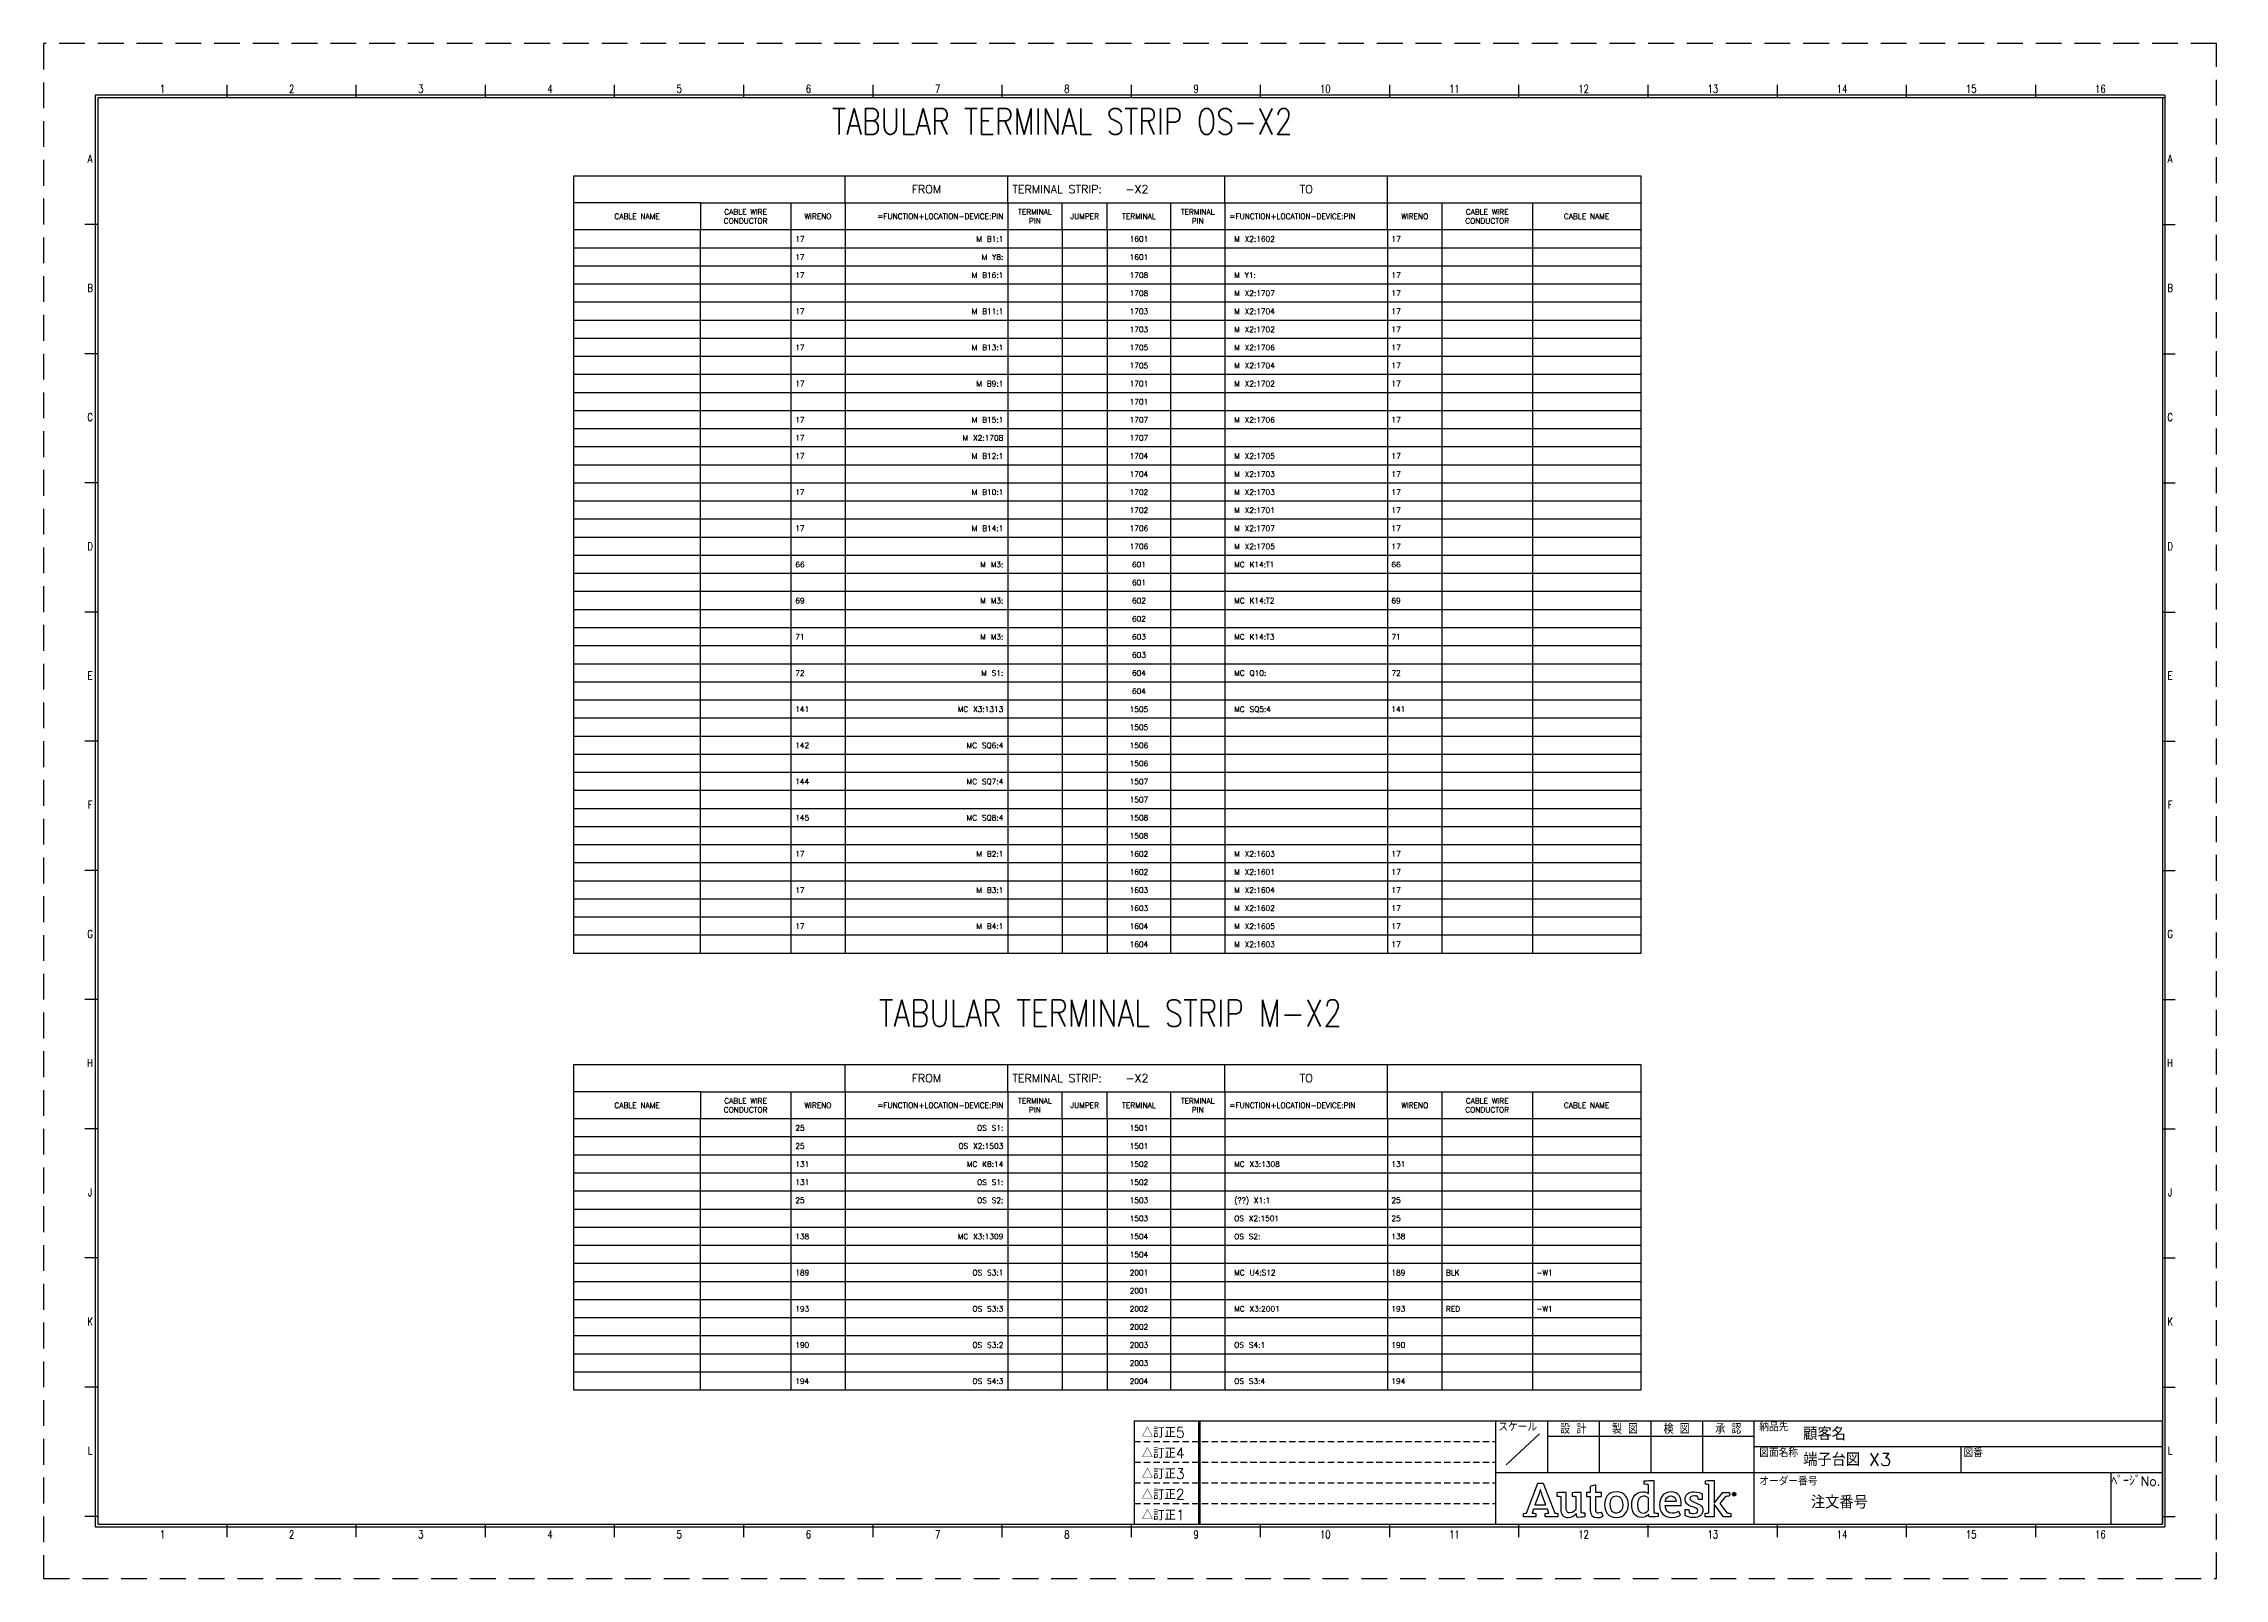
# Model space of a CAD drawing. Header units: millimetres. Extents: x 0 to 844, y 0 to 594.
import ezdxf
from ezdxf.enums import TextEntityAlignment as Align

# ---------------------------------------------------------------- set-up
doc = ezdxf.new("R2010")
doc.units = ezdxf.units.MM
doc.header["$LTSCALE"] = 10
doc.linetypes.add('DASHEDX2', pattern=[1.5, 1, -0.5])
doc.linetypes.add('HIDDEN', pattern=[0.375, 0.25, -0.125])
doc.layers.get('0').update_dxf_attribs({"linetype": 'CONTINUOUS'})
for name, color, linetype in [('COMMENT', 4, 'CONTINUOUS'), ('HIDDEN', 7, 'HIDDEN'), ('LAYER_1', 160, 'CONTINUOUS'), ('PMISC', 7, 'CONTINUOUS'), ('PTERM', 4, 'CONTINUOUS'), ('PWIRE', 84, 'CONTINUOUS'), ('TITLE', 4, 'CONTINUOUS'), ('ZUWAKU', 7, 'CONTINUOUS')]:
    doc.layers.add(name, color=color, linetype=linetype)
doc.styles.get("Standard").update_dxf_attribs({"font": 'romans', "width": 0.8, "bigfont": 'extfont'})
doc.styles.add('WD', font='txt.shx')

# ---------------------------------------------------------------- blocks, each defined once
blk = doc.blocks.new('JIS_tblock_a1')
at = {"layer": 'HIDDEN'}
for p, q in [((-398, 32), (-258, 32)), ((-398, 24), (-258, 24)), ((-398, 16), (-258, 16)), ((-398, 8), (-258, 8))]:
    blk.add_line(p, q, dxfattribs=at)
at = {"layer": 'ZUWAKU'}
for p, q in [((-398, 40), (0, 40)), ((-398, 40), (-398, 0)), ((-373, 40), (-373, 0)), ((-372.5, 40), (-372.5, 0)), ((-258, 0), (-258, 40)), ((-241, 35), (-254, 23)), ((-238, 40), (-238, 20)), ((-238, 34), (-158, 34)), ((-218, 40), (-218, 20)), ((-198, 40), (-198, 20)), ((-178, 40), (-178, 20)), ((-158, 0), (-158, 40)), ((0, 0), (0, 40)), ((-158, 30), (0, 30)), ((-78, 30), (-78, 20)), ((-258, 20), (-158, 20)), ((-158, 20), (0, 20)), ((-20, 20), (-20, 0)), ((-398, 0), (0, 0))]:
    blk.add_line(p, q, dxfattribs=at)
at = {"layer": 'TITLE'}
for tag, p, height in [('REVINFO51', (-370, 34), 3), ('ORDER2', (-139, 32.5), 5), ('REVINFO41', (-370, 26), 3), ('SCALE0', (-247.5, 23), 3), ('INFO1', (-139, 22.5), 5), ('REVINFO31', (-370, 18), 3), ('REVINFO21', (-370, 10), 3), ('ORDER1', (-136, 6), 5), ('REVINFO11', (-370, 2), 3)]:
    blk.add_attdef(tag, p, '', height=height, dxfattribs=at)
for tag, p in [('REVDATEY5', (-306, 34)), ('REVDATEM5', (-298, 34)), ('REVDATED5', (-290, 34)), ('REVDESIGN5', (-260, 34)), ('REVDATEY4', (-306, 26)), ('REVDATEM4', (-298, 26)), ('REVDATED4', (-290, 26)), ('REVDESIGN4', (-260, 26)), ('SCALE1', (-251, 29)), ('REVDATEY3', (-306, 18)), ('REVDATEM3', (-298, 18)), ('REVDATED3', (-290, 18)), ('REVDESIGN3', (-260, 18)), ('REVDATEY2', (-306, 10)), ('REVDATEM2', (-298, 10)), ('REVDATED2', (-290, 10)), ('REVDESIGN2', (-260, 10)), ('REVDATEY1', (-306, 2)), ('REVDATEM1', (-298, 2)), ('REVDATED1', (-290, 2)), ('REVDESIGN1', (-260, 2))]:
    blk.add_attdef(tag, text='', height=3, dxfattribs=at).set_placement(p, align=Align.RIGHT)
for tag, height, p in [('DESIGN1', 3, (-228, 27)), ('DESIGN2', 3, (-208, 27)), ('DESIGN3', 3, (-188, 27)), ('DESIGN4', 3, (-168, 27)), ('FILENAME0', 5, (-47.8, 25)), ('PAGE0', 3, (-10.3, 8.6))]:
    blk.add_attdef(tag, text='', height=height, dxfattribs=at).set_placement(p, align=Align.MIDDLE)
at = {"layer": 'TITLE', "flags": 1}
for tag, p in [('TYPE0', (-398, 0)), ('ORDER3', (-398, 0)), ('ORDER4', (-398, 0)), ('ORDER5', (-398, 0)), ('ORDER6', (-398, 0)), ('ORDER7', (-398, 0)), ('ORDER8', (-398, 0)), ('ORDER9', (-398, 0)), ('ORDER10', (-398, 0)), ('ORDER11', (-398, 0)), ('ORDER12', (-398, 0)), ('ORDER13', (-398, 0)), ('ORDER14', (-398, 0)), ('ORDER15', (-398, 0)), ('ORDER16', (-398, 0)), ('ORDER17', (-398, 0)), ('ORDER18', (-398, 0)), ('ORDER19', (-398, 0)), ('ORDER20', (-398, 0)), ('ORDER21', (-398, 0)), ('ORDER22', (-398, 0)), ('ORDER23', (-398, 0)), ('SCALETYPE0', (-398, 0)), ('DATEY1', (-398, 0)), ('DATEM1', (-398, 0)), ('DATED1', (-398, 0)), ('DATEY2', (-398, 0)), ('DATEM2', (-398, 0)), ('DATED2', (-398, 0)), ('BANNAME0', (-398, 0)), ('INFO3', (-398, 0)), ('INFO4', (-398, 0)), ('INFO5', (-398, 0)), ('INFO6', (-398, 0)), ('INFO7', (-398, 0)), ('INFO8', (-398, 0)), ('INFO9', (-398, 0)), ('INFO10', (-398, 0)), ('INFO11', (-398, 0)), ('INFO12', (-398, 0)), ('INFO13', (-398, 0)), ('INFO14', (-398, 0)), ('INFO15', (-398, 0)), ('INFO16', (-398, 0)), ('INFO17', (-398, 0)), ('INFO18', (-398, 0)), ('INFO19', (-398, 0)), ('INFO20', (-398, 0)), ('INFO21', (-398, 0)), ('INFO22', (-398, 0)), ('INFO23', (-398, 0)), ('INFO24', (-398, 0)), ('DATEY3', (-398, 0)), ('DATEM3', (-398, 0)), ('DATED3', (-398, 0)), ('DATEY4', (-398, 0)), ('DATEM4', (-398, 0)), ('DATED4', (-398, 0)), ('DATEY5', (-398, 0)), ('DATEM5', (-398, 0)), ('DATED5', (-398, 0)), ('DATEY6', (-398, 0)), ('DATEM6', (-398, 0)), ('DATED6', (-398, 0)), ('REFERENCETYPE0', (-398, 0)), ('INFO2', (-397.7, 0))]:
    blk.add_attdef(tag, p, '', height=3, dxfattribs=at)
at = {"layer": 'TITLE', "width": 0.8, "flags": 1}
for tag in ['REVINFO12', 'REVINFO13', 'REVINFO22', 'REVINFO23', 'REVINFO32', 'REVINFO33', 'REVINFO42', 'REVINFO43', 'REVINFO52', 'REVINFO53', 'REVINFO61', 'REVINFO62', 'REVINFO63', 'REVINFO71', 'REVINFO72', 'REVINFO73', 'REVINFO81', 'REVINFO82', 'REVINFO83', 'REVDESIGN6', 'REVDESIGN7', 'REVDESIGN8', 'REVDATEY6', 'REVDATEM6', 'REVDATED6', 'REVDATEY7', 'REVDATEM7', 'REVDATED7', 'REVDATEY8', 'REVDATEM8', 'REVDATED8']:
    blk.add_attdef(tag, (-398, 0), '', height=3, dxfattribs=at)
at = {"layer": 'TITLE', "flags": 1}
blk.add_attdef('LPAGE0', text='', height=3, dxfattribs=at).set_placement((-11, 3), align=Align.CENTER)
blk.add_attdef('PAPER0', text='', height=1, dxfattribs=at).set_placement((-3, -1), align=Align.TOP_RIGHT)
at = {"layer": 'ZUWAKU'}
for s, height, p in [('△訂正5', 4, (-395, 33.5)), ('スケール', 3, (-257, 36)), ('納品先', 3, (-156, 36)), ('△訂正4', 4, (-395, 25.5)), ('図面名称', 3, (-156, 26)), ('図番', 3, (-77, 26)), ('△訂正3', 4, (-395, 17.5)), ('オーダー番号', 3, (-156, 15)), ('△訂正2', 4, (-395, 9.5)), ('△訂正1', 4, (-395, 1.5))]:
    blk.add_text(s, height=height, dxfattribs=at).set_placement(p)
for s, p in [('設 計', (-228, 35)), ('製 図', (-208, 35)), ('検 図', (-188, 35)), ('承 認', (-168, 35)), ('ﾍﾟｰｼﾞNo.', (-10.23, 14.88))]:
    blk.add_text(s, height=3.5, dxfattribs=at).set_placement(p, align=Align.CENTER)
blk = doc.blocks.new('JIS_border_a1')
at = {"layer": 'ZUWAKU', "color": 5}
for p, q in [((20, 574), (20, 20)), ((821, 574), (20, 574)), ((821, 574), (821, 20)), ((21, 573), (21, 21)), ((821, 573), (21, 573)), ((820, 573), (820, 21)), ((20, 20), (821, 20)), ((21, 21), (820, 21)), ((594, 20), (594, 20)), ((644, 20), (644, 20)), ((694, 20), (694, 20)), ((744, 20), (744, 20)), ((794, 20), (794, 20)), ((844, 20), (844, 20))]:
    blk.add_line(p, q, dxfattribs=at)
at = {"layer": 'ZUWAKU'}
for p, q in [((71, 573), (71, 578)), ((121, 573), (121, 578)), ((171, 573), (171, 578)), ((221, 573), (221, 578)), ((271, 573), (271, 578)), ((321, 573), (321, 578)), ((371, 573), (371, 578)), ((421, 573), (421, 578)), ((471, 573), (471, 578)), ((521, 573), (521, 578)), ((571, 573), (571, 578)), ((621, 573), (621, 578)), ((671, 573), (671, 578)), ((721, 573), (721, 578)), ((771, 573), (771, 578)), ((21, 524), (16, 524)), ((820, 524), (825, 524)), ((21, 474), (16, 474)), ((820, 474), (825, 474)), ((21, 424), (16, 424)), ((820, 424), (825, 424)), ((21, 374), (16, 374)), ((820, 374), (825, 374)), ((21, 324), (16, 324)), ((820, 324), (825, 324)), ((21, 274), (16, 274)), ((820, 274), (825, 274)), ((21, 224), (16, 224)), ((820, 224), (825, 224)), ((21, 174), (16, 174)), ((820, 174), (825, 174)), ((21, 124), (16, 124)), ((820, 124), (825, 124)), ((21, 74), (16, 74)), ((820, 74), (825, 74)), ((21, 24), (16, 24)), ((71, 16), (71, 21)), ((121, 16), (121, 21)), ((171, 16), (171, 21)), ((221, 16), (221, 21)), ((271, 16), (271, 21)), ((321, 16), (321, 21)), ((371, 16), (371, 21)), ((421, 16), (421, 21)), ((471, 16), (471, 21)), ((521, 16), (521, 21)), ((571, 16), (571, 21)), ((621, 16), (621, 21)), ((671, 16), (671, 21)), ((721, 16), (721, 21)), ((771, 16), (771, 21)), ((820, 24), (825, 24))]:
    blk.add_line(p, q, dxfattribs=at)
at = {"layer": 'ZUWAKU', "color": 5, "linetype": 'DASHEDX2'}
blk.add_lwpolyline([(0, 0), (841, 0), (841, 594), (0, 594)], close=True, dxfattribs=at)
at = {"layer": 'COMMENT', "width": 0.8}
for s, p in [('1', (46, 576.5)), ('2', (96, 576.5)), ('3', (146, 576.5)), ('4', (196, 576.5)), ('5', (246, 576.5)), ('6', (296, 576.5)), ('7', (346, 576.5)), ('8', (396, 576.5)), ('9', (446, 576.5)), ('10', (496, 576.5)), ('11', (546, 576.5)), ('12', (596, 576.5)), ('13', (646, 576.5)), ('14', (696, 576.5)), ('15', (746, 576.5)), ('16', (796, 576.5)), ('A', (18, 549.43)), ('A', (823, 549.43)), ('B', (18, 499.43)), ('B', (823, 499.43)), ('C', (18, 449.43)), ('C', (823, 449.43)), ('D', (18, 399.43)), ('D', (823, 399.43)), ('E', (18, 349.43)), ('E', (823, 349.43)), ('F', (18, 299.43)), ('F', (823, 299.43)), ('G', (18, 249.43)), ('G', (823, 249.43)), ('H', (18, 199.43)), ('H', (823, 199.43)), ('J', (18, 149.43)), ('J', (823, 149.43)), ('K', (18, 99.43)), ('K', (823, 99.43)), ('L', (18, 49.43)), ('L', (823, 49.43)), ('1', (46, 17)), ('2', (96, 17)), ('3', (146, 17)), ('4', (196, 17)), ('5', (246, 17)), ('6', (296, 17)), ('7', (346, 17)), ('8', (396, 17)), ('9', (446, 17)), ('10', (496, 17)), ('11', (546, 17)), ('12', (596, 17)), ('13', (646, 17)), ('14', (696, 17)), ('15', (746, 17)), ('16', (796, 17))]:
    blk.add_text(s, height=3, dxfattribs=at).set_placement(p, align=Align.MIDDLE)
blk = doc.blocks.new('AI9-BLK2')
at = {"layer": 'LAYER_1', "color": 7}
blk.add_circle((0, 0), 2.03, dxfattribs=at)
blk.add_open_spline([(1.7, 0), (1.7, -1), (1, -1.8), (0, -1.8), (-1, -1.8), (-1.7, -1), (-1.7, 0), (-1.7, 1), (-1, 1.8), (0, 1.8), (1, 1.8), (1.7, 1), (1.7, 0)], degree=3, knots=[0, 0, 0, 0, 1, 1, 1, 2, 2, 2, 3, 3, 3, 4, 4, 4, 4], dxfattribs=at)
blk = doc.blocks.new('AI9-BLK1')
at = {"layer": 'LAYER_1', "color": 7}
for points, knots in [([(0.7, -1.1), (0.7, -1.1), (0.2, -0.4), (0.2, -0.4), (0.1, -0.2), (0, -0.2), (-0.1, -0.1), (0.3, 0), (0.5, 0.2), (0.5, 0.5), (0.5, 0.8), (0.3, 1.1), (-0.2, 1.1), (-0.2, 1.1), (-0.8, 1.1), (-0.8, 1.1), (-0.8, 1.1), (-0.8, -1.1), (-0.8, -1.1), (-0.8, -1.1), (-0.5, -1.1), (-0.5, -1.1), (-0.5, -1.1), (-0.5, -0.1), (-0.5, -0.1), (-0.4, -0.1), (-0.3, -0.2), (-0.2, -0.3), (-0.2, -0.3), (0.3, -1.1), (0.3, -1.1), (0.3, -1.1), (0.7, -1.1), (0.7, -1.1)], [0, 0, 0, 0, 1, 1, 1, 2, 2, 2, 3, 3, 3, 4, 4, 4, 5, 5, 5, 6, 6, 6, 7, 7, 7, 8, 8, 8, 9, 9, 9, 10, 10, 10, 11, 11, 11, 11]), ([(0.2, 0.5), (0.2, 0.2), (-0.1, 0.1), (-0.3, 0.1), (-0.3, 0.1), (-0.5, 0.1), (-0.5, 0.1), (-0.5, 0.1), (-0.5, 0.8), (-0.5, 0.8), (-0.5, 0.8), (-0.2, 0.8), (-0.2, 0.8), (0.1, 0.8), (0.2, 0.7), (0.2, 0.5)], [0, 0, 0, 0, 1, 1, 1, 2, 2, 2, 3, 3, 3, 4, 4, 4, 5, 5, 5, 5])]:
    blk.add_open_spline(points, degree=3, knots=knots, dxfattribs=at)
blk = doc.blocks.new('JIS_LOGO_BLOCK')
for points, knots in [([(12.07, 1.49), (12.07, 1.49), (7.57, 13.06), (7.57, 13.06), (7.57, 13.06), (5.51, 13.06), (5.51, 13.06), (5.51, 13.06), (1.1, 1.49), (1.1, 1.49), (0.75, 1.45), (0.31, 1.37), (0, 1.28), (0, 1.28), (0, 0), (0, 0), (0, 0), (4.71, 0), (4.71, 0), (4.71, 0), (4.71, 1.28), (4.71, 1.28), (4.26, 1.37), (3.73, 1.47), (3.25, 1.51), (3.25, 1.51), (3.8, 3.02), (3.8, 3.02), (3.8, 3.02), (9.18, 3.02), (9.18, 3.02), (9.18, 3.02), (9.74, 1.49), (9.74, 1.49), (9.26, 1.45), (8.84, 1.37), (8.4, 1.28), (8.4, 1.28), (8.4, 0), (8.4, 0), (8.4, 0), (13.27, 0), (13.27, 0), (13.27, 0), (13.27, 1.28), (13.27, 1.28), (12.99, 1.35), (12.34, 1.49), (12.07, 1.49)], [0, 0, 0, 0, 1, 1, 1, 2, 2, 2, 3, 3, 3, 4, 4, 4, 5, 5, 5, 6, 6, 6, 7, 7, 7, 8, 8, 8, 9, 9, 9, 10, 10, 10, 11, 11, 11, 12, 12, 12, 13, 13, 13, 14, 14, 14, 15, 15, 15, 16, 16, 16, 16]), ([(4.4, 4.74), (4.4, 4.74), (5.71, 8.34), (5.71, 8.34), (6.1, 9.42), (6.24, 9.89), (6.45, 10.59), (6.45, 10.59), (6.49, 10.59), (6.49, 10.59), (6.71, 9.91), (6.84, 9.44), (7.24, 8.34), (7.24, 8.34), (8.54, 4.74), (8.54, 4.74), (8.54, 4.74), (4.4, 4.74), (4.4, 4.74)], [0, 0, 0, 0, 1, 1, 1, 2, 2, 2, 3, 3, 3, 4, 4, 4, 5, 5, 5, 6, 6, 6, 6]), ([(20.45, -0.02), (20.4, 0.22), (20.3, 0.88), (20.28, 1.31), (19.81, 0.69), (18.83, -0.25), (17.22, -0.25), (15.16, -0.25), (14.39, 1.08), (14.39, 2.77), (14.39, 2.77), (14.39, 7.87), (14.39, 7.87), (13.92, 7.94), (13.29, 8.02), (12.8, 8.06), (12.8, 8.06), (12.8, 9.36), (12.8, 9.36), (13.82, 9.46), (15.22, 9.53), (16.47, 9.47), (16.47, 9.47), (16.47, 3.2), (16.47, 3.2), (16.47, 2.14), (16.85, 1.53), (17.92, 1.53), (19.12, 1.53), (20.02, 2.71), (20.22, 2.96), (20.22, 2.96), (20.22, 7.89), (20.22, 7.89), (19.81, 7.94), (19.22, 8.02), (18.73, 8.06), (18.73, 8.06), (18.73, 9.36), (18.73, 9.36), (19.75, 9.49), (21.1, 9.53), (22.3, 9.49), (22.3, 9.49), (22.3, 1.59), (22.3, 1.59), (22.75, 1.51), (23.36, 1.43), (23.87, 1.39), (23.87, 1.39), (23.87, 0.12), (23.87, 0.12), (22.87, 0), (21.59, -0.08), (20.45, -0.02)], [0, 0, 0, 0, 1, 1, 1, 2, 2, 2, 3, 3, 3, 4, 4, 4, 5, 5, 5, 6, 6, 6, 7, 7, 7, 8, 8, 8, 9, 9, 9, 10, 10, 10, 11, 11, 11, 12, 12, 12, 13, 13, 13, 14, 14, 14, 15, 15, 15, 16, 16, 16, 17, 17, 17, 18, 18, 18, 18]), ([(24.28, 7.91), (24.28, 7.91), (24.28, 9.49), (24.28, 9.49), (24.28, 9.49), (25.81, 9.49), (25.81, 9.49), (25.81, 9.49), (25.81, 11.77), (25.81, 11.77), (25.81, 11.77), (27.89, 12.43), (27.89, 12.43), (27.89, 12.43), (27.89, 9.49), (27.89, 9.49), (27.89, 9.49), (30.19, 9.49), (30.19, 9.49), (30.19, 9.49), (30.19, 7.91), (30.19, 7.91), (30.19, 7.91), (27.89, 7.91), (27.89, 7.91), (27.89, 7.91), (27.89, 2.86), (27.89, 2.86), (27.89, 1.92), (28.15, 1.49), (28.91, 1.49), (29.48, 1.49), (29.99, 1.77), (30.17, 1.88), (30.17, 1.88), (30.76, 0.31), (30.76, 0.31), (30.41, 0.12), (29.66, -0.24), (28.54, -0.24), (26.6, -0.24), (25.81, 0.82), (25.81, 2.53), (25.81, 2.53), (25.81, 7.91), (25.81, 7.91), (25.81, 7.91), (24.28, 7.91), (24.28, 7.91)], [0, 0, 0, 0, 1, 1, 1, 2, 2, 2, 3, 3, 3, 4, 4, 4, 5, 5, 5, 6, 6, 6, 7, 7, 7, 8, 8, 8, 9, 9, 9, 10, 10, 10, 11, 11, 11, 12, 12, 12, 13, 13, 13, 14, 14, 14, 15, 15, 15, 16, 16, 16, 16]), ([(35.92, -0.24), (32.64, -0.24), (31.33, 2.39), (31.33, 4.73), (31.33, 7.06), (32.6, 9.73), (35.88, 9.73), (39.14, 9.73), (40.57, 7.12), (40.57, 4.79), (40.57, 2.47), (39.18, -0.24), (35.92, -0.24)], [0, 0, 0, 0, 1, 1, 1, 2, 2, 2, 3, 3, 3, 4, 4, 4, 4]), ([(50.45, 1.6), (50.43, 1.84), (50.42, 2.1), (50.42, 2.37), (50.42, 2.37), (50.42, 14.08), (50.42, 14.08), (49.17, 14.14), (47.76, 14.07), (46.66, 13.95), (46.66, 13.95), (46.66, 12.67), (46.66, 12.67), (47.23, 12.63), (47.87, 12.55), (48.34, 12.48), (48.34, 12.48), (48.34, 12.48), (48.34, 12.48), (48.34, 12.48), (48.34, 8.98), (48.34, 8.98), (47.99, 9.28), (47.3, 9.73), (46.05, 9.73), (43.64, 9.73), (41.83, 7.75), (41.83, 4.73), (41.83, 1.55), (43.4, -0.24), (45.73, -0.24), (47.01, -0.24), (47.87, 0.37), (48.44, 1.06), (48.46, 0.73), (48.56, 0.22), (48.64, 0), (49.8, -0.06), (50.99, 0.02), (52.01, 0.14), (52.01, 0.14), (52.01, 1.41), (52.01, 1.41), (51.51, 1.45), (50.9, 1.53), (50.45, 1.6)], [0, 0, 0, 0, 1, 1, 1, 2, 2, 2, 3, 3, 3, 4, 4, 4, 5, 5, 5, 6, 6, 6, 7, 7, 7, 8, 8, 8, 9, 9, 9, 10, 10, 10, 11, 11, 11, 12, 12, 12, 13, 13, 13, 14, 14, 14, 15, 15, 15, 15]), ([(57.47, 1.39), (58.78, 1.39), (59.59, 1.88), (60.02, 2.14), (60.02, 2.14), (60.74, 0.71), (60.74, 0.71), (60.19, 0.37), (59.17, -0.24), (57.33, -0.24), (54.23, -0.24), (52.58, 1.88), (52.58, 4.81), (52.58, 7.71), (54.49, 9.73), (57.07, 9.73), (59.86, 9.73), (61.29, 7.71), (61, 4.43), (61, 4.43), (54.78, 4.43), (54.78, 4.43), (54.88, 2.71), (55.66, 1.39), (57.47, 1.39)], [0, 0, 0, 0, 1, 1, 1, 2, 2, 2, 3, 3, 3, 4, 4, 4, 5, 5, 5, 6, 6, 6, 7, 7, 7, 8, 8, 8, 8]), ([(66.3, 5.61), (65.23, 6.03), (64.39, 6.28), (64.39, 7.03), (64.39, 7.74), (65.1, 8.14), (66.04, 8.14), (66.57, 8.14), (67.08, 8.04), (67.47, 7.9), (67.52, 7.5), (67.57, 6.89), (67.66, 6.72), (67.66, 6.72), (69.04, 6.72), (69.04, 6.72), (69.04, 6.72), (69.04, 8.96), (69.04, 8.96), (68.66, 9.19), (67.59, 9.73), (65.96, 9.73), (63.94, 9.73), (62.47, 8.56), (62.47, 6.88), (62.47, 5.37), (63.41, 4.59), (64.85, 4.08), (66.31, 3.56), (67.46, 3.2), (67.46, 2.46), (67.46, 1.74), (66.85, 1.32), (65.63, 1.32), (65.13, 1.32), (64.51, 1.42), (64.13, 1.56), (64.07, 2.01), (63.98, 2.69), (63.88, 2.87), (63.88, 2.87), (62.51, 2.87), (62.51, 2.87), (62.51, 2.87), (62.51, 0.55), (62.51, 0.55), (62.51, 0.55), (62.51, 0.55), (62.51, 0.55), (63.11, 0.16), (64.28, -0.26), (65.76, -0.26), (68, -0.26), (69.42, 0.88), (69.42, 2.68), (69.42, 4.29), (67.84, 5.01), (66.3, 5.61)], [0, 0, 0, 0, 1, 1, 1, 2, 2, 2, 3, 3, 3, 4, 4, 4, 5, 5, 5, 6, 6, 6, 7, 7, 7, 8, 8, 8, 9, 9, 9, 10, 10, 10, 11, 11, 11, 12, 12, 12, 13, 13, 13, 14, 14, 14, 15, 15, 15, 16, 16, 16, 17, 17, 17, 18, 18, 18, 19, 19, 19, 19]), ([(78.65, 1.57), (78.65, 1.57), (75.95, 5.22), (75.95, 5.22), (75.95, 5.22), (78.18, 7.89), (78.18, 7.89), (78.64, 7.93), (79.3, 8), (79.69, 8.1), (79.69, 8.1), (79.69, 9.49), (79.69, 9.49), (79.69, 9.49), (77.16, 9.49), (77.16, 9.49), (77.16, 9.49), (73.79, 5.35), (73.79, 5.35), (73.79, 5.35), (73.79, 14.12), (73.79, 14.12), (72.64, 14.18), (71.38, 14.12), (70.34, 14.02), (70.34, 14.02), (70.34, 12.67), (70.34, 12.67), (70.82, 12.63), (71.33, 12.56), (71.71, 12.5), (71.71, 12.5), (71.71, 1.55), (71.71, 1.55), (71.24, 1.51), (70.76, 1.44), (70.32, 1.36), (70.32, 1.36), (70.32, 0), (70.32, 0), (70.32, 0), (73.79, 0), (73.79, 0), (73.79, 0), (73.79, 4.96), (73.79, 4.96), (73.79, 4.96), (77.34, 0), (77.34, 0), (77.34, 0), (80.14, 0), (80.14, 0), (80.14, 0), (80.14, 1.31), (80.14, 1.31), (79.61, 1.43), (79.08, 1.51), (78.65, 1.57)], [0, 0, 0, 0, 1, 1, 1, 2, 2, 2, 3, 3, 3, 4, 4, 4, 5, 5, 5, 6, 6, 6, 7, 7, 7, 8, 8, 8, 9, 9, 9, 10, 10, 10, 11, 11, 11, 12, 12, 12, 13, 13, 13, 14, 14, 14, 15, 15, 15, 16, 16, 16, 17, 17, 17, 18, 18, 18, 19, 19, 19, 19]), ([(35.84, 8.1), (34.15, 8.1), (33.53, 6.67), (33.53, 4.79), (33.53, 2.9), (34.25, 1.41), (35.94, 1.41), (37.65, 1.41), (38.35, 2.82), (38.35, 4.73), (38.35, 6.61), (37.55, 8.1), (35.84, 8.1)], [0, 0, 0, 0, 1, 1, 1, 2, 2, 2, 3, 3, 3, 4, 4, 4, 4]), ([(48.34, 2.61), (48.11, 2.3), (47.38, 1.49), (46.3, 1.49), (44.73, 1.49), (44.05, 2.79), (44.05, 4.75), (44.05, 6.73), (44.89, 8.04), (46.42, 8.04), (47.42, 8.04), (47.97, 7.65), (48.34, 7.32), (48.34, 7.32), (48.34, 2.61), (48.34, 2.61)], [0, 0, 0, 0, 1, 1, 1, 2, 2, 2, 3, 3, 3, 4, 4, 4, 5, 5, 5, 5]), ([(58.98, 5.92), (58.94, 7.12), (58.43, 8.14), (57.04, 8.14), (55.76, 8.14), (55.05, 7.28), (54.84, 5.92), (54.84, 5.92), (58.98, 5.92), (58.98, 5.92)], [0, 0, 0, 0, 1, 1, 1, 2, 2, 2, 3, 3, 3, 3])]:
    blk.add_open_spline(points, degree=3, knots=knots)
at = {"xscale": 0.342899999999986, "yscale": 0.342899999999986, "zscale": 0.342899999999986}
for name, p in [('AI9-BLK2', (81.46, 8.8)), ('AI9-BLK1', (81.53, 8.8))]:
    blk.add_blockref(name, p, dxfattribs=at)
blk = doc.blocks.new('TERMLAY_HEADER')
for p, q in [((-14.75, -1.5), (-14.75, 0)), ((-14.75, 0), (14.75, 0)), ((-7.25, -0.75), (-7.25, 0)), ((-2.75, -0.75), (-2.75, 0)), ((3.25, -0.75), (3.25, 0)), ((7.75, -1.5), (7.75, 0)), ((14.75, 0), (14.75, -1.5)), ((-11.25, -0.75), (-14.75, -0.75)), ((-11.25, -0.75), (-8.75, -0.75)), ((-11.25, -0.75), (-11.25, -1.5)), ((-8.75, -0.75), (-7.25, -0.75)), ((-8.75, -0.75), (-8.75, -1.5)), ((-7.25, -0.75), (-2.75, -0.75)), ((-7.25, -0.75), (-7.25, -1.5)), ((-2.75, -0.75), (-1.25, -0.75)), ((-2.75, -0.75), (-2.75, -1.5)), ((-1.25, -0.75), (0, -0.75)), ((-1.25, -1.5), (-1.25, -0.75)), ((0, -0.75), (1.75, -0.75)), ((0, -1.5), (0, -0.75)), ((1.75, -0.75), (3.25, -0.75)), ((1.75, -0.75), (1.75, -1.5)), ((3.25, -0.75), (7.75, -0.75)), ((3.25, -0.75), (3.25, -1.5)), ((7.75, -0.75), (9.25, -0.75)), ((9.25, -0.75), (11.75, -0.75)), ((9.25, -0.75), (9.25, -1.5)), ((11.75, -0.75), (14.75, -0.75)), ((11.75, -0.75), (11.75, -1.5)), ((14.75, -1.5), (-14.75, -1.5))]:
    blk.add_line(p, q)
for s, height, p in [('FROM', 0.225, (-5, -0.375)), ('TO', 0.225, (5.5, -0.375)), ('CABLE NAME', 0.15, (-13, -1.125)), ('CONDUCTOR', 0.15, (-10, -1.25)), ('CABLE WIRE', 0.15, (-10, -1)), ('WIRENO', 0.15, (-8, -1.125)), ('TERMINAL', 0.15, (-2, -1)), ('PIN', 0.15, (-2, -1.25)), ('JUMPER', 0.15, (-0.625, -1.125)), ('TERMINAL', 0.15, (0.875, -1.125)), ('TERMINAL', 0.15, (2.5, -1)), ('PIN', 0.15, (2.5, -1.25)), ('WIRENO', 0.15, (8.5, -1.125)), ('CONDUCTOR', 0.15, (10.5, -1.25)), ('CABLE WIRE', 0.15, (10.5, -1)), ('CABLE NAME', 0.15, (13.25, -1.125))]:
    blk.add_text(s, height=height).set_placement(p, align=Align.MIDDLE_CENTER)
for s, height, p in [('TERMINAL STRIP:', 0.225, (-2.625, -0.375)), ('=FUNCTION+LOCATION-DEVICE:PIN', 0.15, (3.375, -1.125))]:
    blk.add_text(s, height=height).set_placement(p, align=Align.MIDDLE_LEFT)
blk.add_text('=FUNCTION+LOCATION-DEVICE:PIN', height=0.15).set_placement((-2.875, -1.125), align=Align.MIDDLE_RIGHT)
at = {"color": 4, "style": 'WD'}
blk.add_attdef('TAB_STRIP', text='', height=0.225, dxfattribs=at).set_placement((0.5, -0.375), align=Align.MIDDLE_LEFT)
blk = doc.blocks.new('TERMLAY_ROW.DWG')
for p, q in [((-14.75, -0.5), (-14.75, 0)), ((-11.25, -0.5), (-11.25, 0)), ((-8.75, 0), (-8.75, -0.5)), ((-7.25, 0), (-7.25, -0.5)), ((-2.75, 0), (-2.75, -0.5)), ((-1.25, 0), (-1.25, -0.5)), ((0, 0), (0, -0.5)), ((1.75, 0), (1.75, -0.5)), ((3.25, 0), (3.25, -0.5)), ((7.75, 0), (7.75, -0.5)), ((9.25, 0), (9.25, -0.5)), ((11.75, 0), (11.75, -0.5)), ((14.75, 0), (14.75, -0.5)), ((14.75, -0.5), (-14.75, -0.5))]:
    blk.add_line(p, q)
at = {"color": 3, "style": 'WD'}
for tag, p in [('CABLENAMEL', (-14.5, -0.25)), ('CABLEWCL', (-11.125, -0.25)), ('WIREL', (-8.625, -0.25)), ('DESTINATIONR', (3.375, -0.25)), ('WIRER', (7.854, -0.25)), ('CABLEWCR', (9.36, -0.25)), ('CABLENAMER', (11.864, -0.25))]:
    blk.add_attdef(tag, text='', height=0.15, dxfattribs=at).set_placement(p, align=Align.MIDDLE_LEFT)
blk.add_attdef('DESTINATIONL', text='', height=0.15, dxfattribs=at).set_placement((-2.875, -0.25), align=Align.MIDDLE_RIGHT)
at = {"color": 4, "style": 'WD'}
for tag, p in [('TERMPINL', (-2, -0.25)), ('JUMPER', (-0.625, -0.25)), ('WIRENO', (0.875, -0.25)), ('TERM', (0.875, -0.25)), ('TERMPINR', (2.5, -0.25))]:
    blk.add_attdef(tag, text='', height=0.15, dxfattribs=at).set_placement(p, align=Align.MIDDLE_CENTER)
at = {"color": 4, "style": 'WD', "flags": 1}
for tag, p in [('WDBLKNAM', (0.006, -0.392)), ('FP', (0.645, -0.437)), ('FPT', (0.796, -0.431))]:
    blk.add_attdef(tag, text='', height=0.0625, dxfattribs=at).set_placement(p, align=Align.MIDDLE_LEFT)
for tag, p in [('P_TAGSTRIP', (1.692, -0.328)), ('LOC', (1.675, -0.207)), ('INST', (1.708, -0.094))]:
    blk.add_attdef(tag, text='', height=0.0625, dxfattribs=at).set_placement(p, align=Align.MIDDLE_RIGHT)

msp = doc.modelspace()

# ---------------------------------------------------------------- block references
for name, p in [('JIS_border_a1', (0, 0)), ('JIS_LOGO_BLOCK', (572.79, 23.79))]:
    msp.add_blockref(name, p)
ref = msp.add_blockref('TERMLAY_HEADER', (411.67, 542.89), dxfattribs=dict(xscale=14, yscale=14, zscale=14))
ref.add_attrib('TAB_STRIP', '-X2', dxfattribs={"layer": 'PMISC', "color": 4, "height": 3.15, "style": 'WD'}).set_placement((418.67, 537.64), align=Align.MIDDLE_LEFT)
ref = msp.add_blockref('TERMLAY_ROW.DWG', (411.67, 521.89), dxfattribs=dict(xscale=14, yscale=14, zscale=14))
ref.add_attrib('TERM', '1601', dxfattribs={"layer": 'PTERM', "color": 4, "height": 2.1, "style": 'WD'}).set_placement((423.92, 518.39), align=Align.MIDDLE_CENTER)
ref.add_attrib('WIREL', '17', dxfattribs={"layer": 'PWIRE', "color": 3, "height": 2.1, "style": 'WD'}).set_placement((290.92, 518.39), align=Align.MIDDLE_LEFT)
ref.add_attrib('DESTINATIONL', ' M B1:1', dxfattribs={"layer": 'PMISC', "color": 3, "height": 2.1, "style": 'WD'}).set_placement((371.42, 518.39), align=Align.MIDDLE_RIGHT)
ref.add_attrib('DESTINATIONR', ' M X2:1602', dxfattribs={"layer": 'PMISC', "color": 3, "height": 2.1, "style": 'WD'}).set_placement((458.92, 518.39), align=Align.MIDDLE_LEFT)
ref.add_attrib('WIRER', '17', dxfattribs={"layer": 'PWIRE', "color": 3, "height": 2.1, "style": 'WD'}).set_placement((521.62, 518.39), align=Align.MIDDLE_LEFT)
ref = msp.add_blockref('TERMLAY_ROW.DWG', (411.67, 514.89), dxfattribs=dict(xscale=14, yscale=14, zscale=14))
ref.add_attrib('TERM', '1601', dxfattribs={"layer": 'PTERM', "color": 4, "height": 2.1, "style": 'WD'}).set_placement((423.92, 511.39), align=Align.MIDDLE_CENTER)
ref.add_attrib('WIREL', '17', dxfattribs={"layer": 'PWIRE', "color": 3, "height": 2.1, "style": 'WD'}).set_placement((290.92, 511.39), align=Align.MIDDLE_LEFT)
ref.add_attrib('DESTINATIONL', ' M Y8:', dxfattribs={"layer": 'PMISC', "color": 3, "height": 2.1, "style": 'WD'}).set_placement((371.42, 511.39), align=Align.MIDDLE_RIGHT)
ref = msp.add_blockref('TERMLAY_ROW.DWG', (411.67, 507.89), dxfattribs=dict(xscale=14, yscale=14, zscale=14))
ref.add_attrib('TERM', '1708', dxfattribs={"layer": 'PTERM', "color": 4, "height": 2.1, "style": 'WD'}).set_placement((423.92, 504.39), align=Align.MIDDLE_CENTER)
ref.add_attrib('WIREL', '17', dxfattribs={"layer": 'PWIRE', "color": 3, "height": 2.1, "style": 'WD'}).set_placement((290.92, 504.39), align=Align.MIDDLE_LEFT)
ref.add_attrib('DESTINATIONL', ' M B16:1', dxfattribs={"layer": 'PMISC', "color": 3, "height": 2.1, "style": 'WD'}).set_placement((371.42, 504.39), align=Align.MIDDLE_RIGHT)
ref.add_attrib('DESTINATIONR', ' M Y1:', dxfattribs={"layer": 'PMISC', "color": 3, "height": 2.1, "style": 'WD'}).set_placement((458.92, 504.39), align=Align.MIDDLE_LEFT)
ref.add_attrib('WIRER', '17', dxfattribs={"layer": 'PWIRE', "color": 3, "height": 2.1, "style": 'WD'}).set_placement((521.62, 504.39), align=Align.MIDDLE_LEFT)
ref = msp.add_blockref('TERMLAY_ROW.DWG', (411.67, 500.89), dxfattribs=dict(xscale=14, yscale=14, zscale=14))
ref.add_attrib('TERM', '1708', dxfattribs={"layer": 'PTERM', "color": 4, "height": 2.1, "style": 'WD'}).set_placement((423.92, 497.39), align=Align.MIDDLE_CENTER)
ref.add_attrib('DESTINATIONR', ' M X2:1707', dxfattribs={"layer": 'PMISC', "color": 3, "height": 2.1, "style": 'WD'}).set_placement((458.92, 497.39), align=Align.MIDDLE_LEFT)
ref.add_attrib('WIRER', '17', dxfattribs={"layer": 'PWIRE', "color": 3, "height": 2.1, "style": 'WD'}).set_placement((521.62, 497.39), align=Align.MIDDLE_LEFT)
ref = msp.add_blockref('TERMLAY_ROW.DWG', (411.67, 493.89), dxfattribs=dict(xscale=14, yscale=14, zscale=14))
ref.add_attrib('TERM', '1703', dxfattribs={"layer": 'PTERM', "color": 4, "height": 2.1, "style": 'WD'}).set_placement((423.92, 490.39), align=Align.MIDDLE_CENTER)
ref.add_attrib('WIREL', '17', dxfattribs={"layer": 'PWIRE', "color": 3, "height": 2.1, "style": 'WD'}).set_placement((290.92, 490.39), align=Align.MIDDLE_LEFT)
ref.add_attrib('DESTINATIONL', ' M B11:1', dxfattribs={"layer": 'PMISC', "color": 3, "height": 2.1, "style": 'WD'}).set_placement((371.42, 490.39), align=Align.MIDDLE_RIGHT)
ref.add_attrib('DESTINATIONR', ' M X2:1704', dxfattribs={"layer": 'PMISC', "color": 3, "height": 2.1, "style": 'WD'}).set_placement((458.92, 490.39), align=Align.MIDDLE_LEFT)
ref.add_attrib('WIRER', '17', dxfattribs={"layer": 'PWIRE', "color": 3, "height": 2.1, "style": 'WD'}).set_placement((521.62, 490.39), align=Align.MIDDLE_LEFT)
ref = msp.add_blockref('TERMLAY_ROW.DWG', (411.67, 486.89), dxfattribs=dict(xscale=14, yscale=14, zscale=14))
ref.add_attrib('TERM', '1703', dxfattribs={"layer": 'PTERM', "color": 4, "height": 2.1, "style": 'WD'}).set_placement((423.92, 483.39), align=Align.MIDDLE_CENTER)
ref.add_attrib('DESTINATIONR', ' M X2:1702', dxfattribs={"layer": 'PMISC', "color": 3, "height": 2.1, "style": 'WD'}).set_placement((458.92, 483.39), align=Align.MIDDLE_LEFT)
ref.add_attrib('WIRER', '17', dxfattribs={"layer": 'PWIRE', "color": 3, "height": 2.1, "style": 'WD'}).set_placement((521.62, 483.39), align=Align.MIDDLE_LEFT)
ref = msp.add_blockref('TERMLAY_ROW.DWG', (411.67, 479.89), dxfattribs=dict(xscale=14, yscale=14, zscale=14))
ref.add_attrib('TERM', '1705', dxfattribs={"layer": 'PTERM', "color": 4, "height": 2.1, "style": 'WD'}).set_placement((423.92, 476.39), align=Align.MIDDLE_CENTER)
ref.add_attrib('WIREL', '17', dxfattribs={"layer": 'PWIRE', "color": 3, "height": 2.1, "style": 'WD'}).set_placement((290.92, 476.39), align=Align.MIDDLE_LEFT)
ref.add_attrib('DESTINATIONL', ' M B13:1', dxfattribs={"layer": 'PMISC', "color": 3, "height": 2.1, "style": 'WD'}).set_placement((371.42, 476.39), align=Align.MIDDLE_RIGHT)
ref.add_attrib('DESTINATIONR', ' M X2:1706', dxfattribs={"layer": 'PMISC', "color": 3, "height": 2.1, "style": 'WD'}).set_placement((458.92, 476.39), align=Align.MIDDLE_LEFT)
ref.add_attrib('WIRER', '17', dxfattribs={"layer": 'PWIRE', "color": 3, "height": 2.1, "style": 'WD'}).set_placement((521.62, 476.39), align=Align.MIDDLE_LEFT)
ref = msp.add_blockref('TERMLAY_ROW.DWG', (411.67, 472.89), dxfattribs=dict(xscale=14, yscale=14, zscale=14))
ref.add_attrib('TERM', '1705', dxfattribs={"layer": 'PTERM', "color": 4, "height": 2.1, "style": 'WD'}).set_placement((423.92, 469.39), align=Align.MIDDLE_CENTER)
ref.add_attrib('DESTINATIONR', ' M X2:1704', dxfattribs={"layer": 'PMISC', "color": 3, "height": 2.1, "style": 'WD'}).set_placement((458.92, 469.39), align=Align.MIDDLE_LEFT)
ref.add_attrib('WIRER', '17', dxfattribs={"layer": 'PWIRE', "color": 3, "height": 2.1, "style": 'WD'}).set_placement((521.62, 469.39), align=Align.MIDDLE_LEFT)
ref = msp.add_blockref('TERMLAY_ROW.DWG', (411.67, 465.89), dxfattribs=dict(xscale=14, yscale=14, zscale=14))
ref.add_attrib('TERM', '1701', dxfattribs={"layer": 'PTERM', "color": 4, "height": 2.1, "style": 'WD'}).set_placement((423.92, 462.39), align=Align.MIDDLE_CENTER)
ref.add_attrib('WIREL', '17', dxfattribs={"layer": 'PWIRE', "color": 3, "height": 2.1, "style": 'WD'}).set_placement((290.92, 462.39), align=Align.MIDDLE_LEFT)
ref.add_attrib('DESTINATIONL', ' M B9:1', dxfattribs={"layer": 'PMISC', "color": 3, "height": 2.1, "style": 'WD'}).set_placement((371.42, 462.39), align=Align.MIDDLE_RIGHT)
ref.add_attrib('DESTINATIONR', ' M X2:1702', dxfattribs={"layer": 'PMISC', "color": 3, "height": 2.1, "style": 'WD'}).set_placement((458.92, 462.39), align=Align.MIDDLE_LEFT)
ref.add_attrib('WIRER', '17', dxfattribs={"layer": 'PWIRE', "color": 3, "height": 2.1, "style": 'WD'}).set_placement((521.62, 462.39), align=Align.MIDDLE_LEFT)
ref = msp.add_blockref('TERMLAY_ROW.DWG', (411.67, 458.89), dxfattribs=dict(xscale=14, yscale=14, zscale=14))
ref.add_attrib('TERM', '1701', dxfattribs={"layer": 'PTERM', "color": 4, "height": 2.1, "style": 'WD'}).set_placement((423.92, 455.39), align=Align.MIDDLE_CENTER)
ref = msp.add_blockref('TERMLAY_ROW.DWG', (411.67, 451.89), dxfattribs=dict(xscale=14, yscale=14, zscale=14))
ref.add_attrib('TERM', '1707', dxfattribs={"layer": 'PTERM', "color": 4, "height": 2.1, "style": 'WD'}).set_placement((423.92, 448.39), align=Align.MIDDLE_CENTER)
ref.add_attrib('WIREL', '17', dxfattribs={"layer": 'PWIRE', "color": 3, "height": 2.1, "style": 'WD'}).set_placement((290.92, 448.39), align=Align.MIDDLE_LEFT)
ref.add_attrib('DESTINATIONL', ' M B15:1', dxfattribs={"layer": 'PMISC', "color": 3, "height": 2.1, "style": 'WD'}).set_placement((371.42, 448.39), align=Align.MIDDLE_RIGHT)
ref.add_attrib('DESTINATIONR', ' M X2:1706', dxfattribs={"layer": 'PMISC', "color": 3, "height": 2.1, "style": 'WD'}).set_placement((458.92, 448.39), align=Align.MIDDLE_LEFT)
ref.add_attrib('WIRER', '17', dxfattribs={"layer": 'PWIRE', "color": 3, "height": 2.1, "style": 'WD'}).set_placement((521.62, 448.39), align=Align.MIDDLE_LEFT)
ref = msp.add_blockref('TERMLAY_ROW.DWG', (411.67, 444.89), dxfattribs=dict(xscale=14, yscale=14, zscale=14))
ref.add_attrib('TERM', '1707', dxfattribs={"layer": 'PTERM', "color": 4, "height": 2.1, "style": 'WD'}).set_placement((423.92, 441.39), align=Align.MIDDLE_CENTER)
ref.add_attrib('WIREL', '17', dxfattribs={"layer": 'PWIRE', "color": 3, "height": 2.1, "style": 'WD'}).set_placement((290.92, 441.39), align=Align.MIDDLE_LEFT)
ref.add_attrib('DESTINATIONL', ' M X2:1708', dxfattribs={"layer": 'PMISC', "color": 3, "height": 2.1, "style": 'WD'}).set_placement((371.42, 441.39), align=Align.MIDDLE_RIGHT)
ref = msp.add_blockref('TERMLAY_ROW.DWG', (411.67, 437.89), dxfattribs=dict(xscale=14, yscale=14, zscale=14))
ref.add_attrib('TERM', '1704', dxfattribs={"layer": 'PTERM', "color": 4, "height": 2.1, "style": 'WD'}).set_placement((423.92, 434.39), align=Align.MIDDLE_CENTER)
ref.add_attrib('WIREL', '17', dxfattribs={"layer": 'PWIRE', "color": 3, "height": 2.1, "style": 'WD'}).set_placement((290.92, 434.39), align=Align.MIDDLE_LEFT)
ref.add_attrib('DESTINATIONL', ' M B12:1', dxfattribs={"layer": 'PMISC', "color": 3, "height": 2.1, "style": 'WD'}).set_placement((371.42, 434.39), align=Align.MIDDLE_RIGHT)
ref.add_attrib('DESTINATIONR', ' M X2:1705', dxfattribs={"layer": 'PMISC', "color": 3, "height": 2.1, "style": 'WD'}).set_placement((458.92, 434.39), align=Align.MIDDLE_LEFT)
ref.add_attrib('WIRER', '17', dxfattribs={"layer": 'PWIRE', "color": 3, "height": 2.1, "style": 'WD'}).set_placement((521.62, 434.39), align=Align.MIDDLE_LEFT)
ref = msp.add_blockref('TERMLAY_ROW.DWG', (411.67, 430.89), dxfattribs=dict(xscale=14, yscale=14, zscale=14))
ref.add_attrib('TERM', '1704', dxfattribs={"layer": 'PTERM', "color": 4, "height": 2.1, "style": 'WD'}).set_placement((423.92, 427.39), align=Align.MIDDLE_CENTER)
ref.add_attrib('DESTINATIONR', ' M X2:1703', dxfattribs={"layer": 'PMISC', "color": 3, "height": 2.1, "style": 'WD'}).set_placement((458.92, 427.39), align=Align.MIDDLE_LEFT)
ref.add_attrib('WIRER', '17', dxfattribs={"layer": 'PWIRE', "color": 3, "height": 2.1, "style": 'WD'}).set_placement((521.62, 427.39), align=Align.MIDDLE_LEFT)
ref = msp.add_blockref('TERMLAY_ROW.DWG', (411.67, 423.89), dxfattribs=dict(xscale=14, yscale=14, zscale=14))
ref.add_attrib('TERM', '1702', dxfattribs={"layer": 'PTERM', "color": 4, "height": 2.1, "style": 'WD'}).set_placement((423.92, 420.39), align=Align.MIDDLE_CENTER)
ref.add_attrib('WIREL', '17', dxfattribs={"layer": 'PWIRE', "color": 3, "height": 2.1, "style": 'WD'}).set_placement((290.92, 420.39), align=Align.MIDDLE_LEFT)
ref.add_attrib('DESTINATIONL', ' M B10:1', dxfattribs={"layer": 'PMISC', "color": 3, "height": 2.1, "style": 'WD'}).set_placement((371.42, 420.39), align=Align.MIDDLE_RIGHT)
ref.add_attrib('DESTINATIONR', ' M X2:1703', dxfattribs={"layer": 'PMISC', "color": 3, "height": 2.1, "style": 'WD'}).set_placement((458.92, 420.39), align=Align.MIDDLE_LEFT)
ref.add_attrib('WIRER', '17', dxfattribs={"layer": 'PWIRE', "color": 3, "height": 2.1, "style": 'WD'}).set_placement((521.62, 420.39), align=Align.MIDDLE_LEFT)
ref = msp.add_blockref('TERMLAY_ROW.DWG', (411.67, 416.89), dxfattribs=dict(xscale=14, yscale=14, zscale=14))
ref.add_attrib('TERM', '1702', dxfattribs={"layer": 'PTERM', "color": 4, "height": 2.1, "style": 'WD'}).set_placement((423.92, 413.39), align=Align.MIDDLE_CENTER)
ref.add_attrib('DESTINATIONR', ' M X2:1701', dxfattribs={"layer": 'PMISC', "color": 3, "height": 2.1, "style": 'WD'}).set_placement((458.92, 413.39), align=Align.MIDDLE_LEFT)
ref.add_attrib('WIRER', '17', dxfattribs={"layer": 'PWIRE', "color": 3, "height": 2.1, "style": 'WD'}).set_placement((521.62, 413.39), align=Align.MIDDLE_LEFT)
ref = msp.add_blockref('TERMLAY_ROW.DWG', (411.67, 409.89), dxfattribs=dict(xscale=14, yscale=14, zscale=14))
ref.add_attrib('TERM', '1706', dxfattribs={"layer": 'PTERM', "color": 4, "height": 2.1, "style": 'WD'}).set_placement((423.92, 406.39), align=Align.MIDDLE_CENTER)
ref.add_attrib('WIREL', '17', dxfattribs={"layer": 'PWIRE', "color": 3, "height": 2.1, "style": 'WD'}).set_placement((290.92, 406.39), align=Align.MIDDLE_LEFT)
ref.add_attrib('DESTINATIONL', ' M B14:1', dxfattribs={"layer": 'PMISC', "color": 3, "height": 2.1, "style": 'WD'}).set_placement((371.42, 406.39), align=Align.MIDDLE_RIGHT)
ref.add_attrib('DESTINATIONR', ' M X2:1707', dxfattribs={"layer": 'PMISC', "color": 3, "height": 2.1, "style": 'WD'}).set_placement((458.92, 406.39), align=Align.MIDDLE_LEFT)
ref.add_attrib('WIRER', '17', dxfattribs={"layer": 'PWIRE', "color": 3, "height": 2.1, "style": 'WD'}).set_placement((521.62, 406.39), align=Align.MIDDLE_LEFT)
ref = msp.add_blockref('TERMLAY_ROW.DWG', (411.67, 402.89), dxfattribs=dict(xscale=14, yscale=14, zscale=14))
ref.add_attrib('TERM', '1706', dxfattribs={"layer": 'PTERM', "color": 4, "height": 2.1, "style": 'WD'}).set_placement((423.92, 399.39), align=Align.MIDDLE_CENTER)
ref.add_attrib('DESTINATIONR', ' M X2:1705', dxfattribs={"layer": 'PMISC', "color": 3, "height": 2.1, "style": 'WD'}).set_placement((458.92, 399.39), align=Align.MIDDLE_LEFT)
ref.add_attrib('WIRER', '17', dxfattribs={"layer": 'PWIRE', "color": 3, "height": 2.1, "style": 'WD'}).set_placement((521.62, 399.39), align=Align.MIDDLE_LEFT)
ref = msp.add_blockref('TERMLAY_ROW.DWG', (411.67, 395.89), dxfattribs=dict(xscale=14, yscale=14, zscale=14))
ref.add_attrib('TERM', '601', dxfattribs={"layer": 'PTERM', "color": 4, "height": 2.1, "style": 'WD'}).set_placement((423.92, 392.39), align=Align.MIDDLE_CENTER)
ref.add_attrib('WIREL', '66', dxfattribs={"layer": 'PWIRE', "color": 3, "height": 2.1, "style": 'WD'}).set_placement((290.92, 392.39), align=Align.MIDDLE_LEFT)
ref.add_attrib('DESTINATIONL', ' M M3:', dxfattribs={"layer": 'PMISC', "color": 3, "height": 2.1, "style": 'WD'}).set_placement((371.42, 392.39), align=Align.MIDDLE_RIGHT)
ref.add_attrib('DESTINATIONR', ' MC K14:T1', dxfattribs={"layer": 'PMISC', "color": 3, "height": 2.1, "style": 'WD'}).set_placement((458.92, 392.39), align=Align.MIDDLE_LEFT)
ref.add_attrib('WIRER', '66', dxfattribs={"layer": 'PWIRE', "color": 3, "height": 2.1, "style": 'WD'}).set_placement((521.62, 392.39), align=Align.MIDDLE_LEFT)
ref = msp.add_blockref('TERMLAY_ROW.DWG', (411.67, 388.89), dxfattribs=dict(xscale=14, yscale=14, zscale=14))
ref.add_attrib('TERM', '601', dxfattribs={"layer": 'PTERM', "color": 4, "height": 2.1, "style": 'WD'}).set_placement((423.92, 385.39), align=Align.MIDDLE_CENTER)
ref = msp.add_blockref('TERMLAY_ROW.DWG', (411.67, 381.89), dxfattribs=dict(xscale=14, yscale=14, zscale=14))
ref.add_attrib('TERM', '602', dxfattribs={"layer": 'PTERM', "color": 4, "height": 2.1, "style": 'WD'}).set_placement((423.92, 378.39), align=Align.MIDDLE_CENTER)
ref.add_attrib('WIREL', '69', dxfattribs={"layer": 'PWIRE', "color": 3, "height": 2.1, "style": 'WD'}).set_placement((290.92, 378.39), align=Align.MIDDLE_LEFT)
ref.add_attrib('DESTINATIONL', ' M M3:', dxfattribs={"layer": 'PMISC', "color": 3, "height": 2.1, "style": 'WD'}).set_placement((371.42, 378.39), align=Align.MIDDLE_RIGHT)
ref.add_attrib('DESTINATIONR', ' MC K14:T2', dxfattribs={"layer": 'PMISC', "color": 3, "height": 2.1, "style": 'WD'}).set_placement((458.92, 378.39), align=Align.MIDDLE_LEFT)
ref.add_attrib('WIRER', '69', dxfattribs={"layer": 'PWIRE', "color": 3, "height": 2.1, "style": 'WD'}).set_placement((521.62, 378.39), align=Align.MIDDLE_LEFT)
ref = msp.add_blockref('TERMLAY_ROW.DWG', (411.67, 374.89), dxfattribs=dict(xscale=14, yscale=14, zscale=14))
ref.add_attrib('TERM', '602', dxfattribs={"layer": 'PTERM', "color": 4, "height": 2.1, "style": 'WD'}).set_placement((423.92, 371.39), align=Align.MIDDLE_CENTER)
ref = msp.add_blockref('TERMLAY_ROW.DWG', (411.67, 367.89), dxfattribs=dict(xscale=14, yscale=14, zscale=14))
ref.add_attrib('TERM', '603', dxfattribs={"layer": 'PTERM', "color": 4, "height": 2.1, "style": 'WD'}).set_placement((423.92, 364.39), align=Align.MIDDLE_CENTER)
ref.add_attrib('WIREL', '71', dxfattribs={"layer": 'PWIRE', "color": 3, "height": 2.1, "style": 'WD'}).set_placement((290.92, 364.39), align=Align.MIDDLE_LEFT)
ref.add_attrib('DESTINATIONL', ' M M3:', dxfattribs={"layer": 'PMISC', "color": 3, "height": 2.1, "style": 'WD'}).set_placement((371.42, 364.39), align=Align.MIDDLE_RIGHT)
ref.add_attrib('DESTINATIONR', ' MC K14:T3', dxfattribs={"layer": 'PMISC', "color": 3, "height": 2.1, "style": 'WD'}).set_placement((458.92, 364.39), align=Align.MIDDLE_LEFT)
ref.add_attrib('WIRER', '71', dxfattribs={"layer": 'PWIRE', "color": 3, "height": 2.1, "style": 'WD'}).set_placement((521.62, 364.39), align=Align.MIDDLE_LEFT)
ref = msp.add_blockref('TERMLAY_ROW.DWG', (411.67, 360.89), dxfattribs=dict(xscale=14, yscale=14, zscale=14))
ref.add_attrib('TERM', '603', dxfattribs={"layer": 'PTERM', "color": 4, "height": 2.1, "style": 'WD'}).set_placement((423.92, 357.39), align=Align.MIDDLE_CENTER)
ref = msp.add_blockref('TERMLAY_ROW.DWG', (411.67, 353.89), dxfattribs=dict(xscale=14, yscale=14, zscale=14))
ref.add_attrib('TERM', '604', dxfattribs={"layer": 'PTERM', "color": 4, "height": 2.1, "style": 'WD'}).set_placement((423.92, 350.39), align=Align.MIDDLE_CENTER)
ref.add_attrib('WIREL', '72', dxfattribs={"layer": 'PWIRE', "color": 3, "height": 2.1, "style": 'WD'}).set_placement((290.92, 350.39), align=Align.MIDDLE_LEFT)
ref.add_attrib('DESTINATIONL', ' M S1:', dxfattribs={"layer": 'PMISC', "color": 3, "height": 2.1, "style": 'WD'}).set_placement((371.42, 350.39), align=Align.MIDDLE_RIGHT)
ref.add_attrib('DESTINATIONR', ' MC Q10:', dxfattribs={"layer": 'PMISC', "color": 3, "height": 2.1, "style": 'WD'}).set_placement((458.92, 350.39), align=Align.MIDDLE_LEFT)
ref.add_attrib('WIRER', '72', dxfattribs={"layer": 'PWIRE', "color": 3, "height": 2.1, "style": 'WD'}).set_placement((521.62, 350.39), align=Align.MIDDLE_LEFT)
ref = msp.add_blockref('TERMLAY_ROW.DWG', (411.67, 346.89), dxfattribs=dict(xscale=14, yscale=14, zscale=14))
ref.add_attrib('TERM', '604', dxfattribs={"layer": 'PTERM', "color": 4, "height": 2.1, "style": 'WD'}).set_placement((423.92, 343.39), align=Align.MIDDLE_CENTER)
ref = msp.add_blockref('TERMLAY_ROW.DWG', (411.67, 339.89), dxfattribs=dict(xscale=14, yscale=14, zscale=14))
ref.add_attrib('TERM', '1505', dxfattribs={"layer": 'PTERM', "color": 4, "height": 2.1, "style": 'WD'}).set_placement((423.92, 336.39), align=Align.MIDDLE_CENTER)
ref.add_attrib('WIREL', '141', dxfattribs={"layer": 'PWIRE', "color": 3, "height": 2.1, "style": 'WD'}).set_placement((290.92, 336.39), align=Align.MIDDLE_LEFT)
ref.add_attrib('DESTINATIONL', ' MC X3:1313', dxfattribs={"layer": 'PMISC', "color": 3, "height": 2.1, "style": 'WD'}).set_placement((371.42, 336.39), align=Align.MIDDLE_RIGHT)
ref.add_attrib('DESTINATIONR', ' MC SQ5:4', dxfattribs={"layer": 'PMISC', "color": 3, "height": 2.1, "style": 'WD'}).set_placement((458.92, 336.39), align=Align.MIDDLE_LEFT)
ref.add_attrib('WIRER', '141', dxfattribs={"layer": 'PWIRE', "color": 3, "height": 2.1, "style": 'WD'}).set_placement((521.62, 336.39), align=Align.MIDDLE_LEFT)
ref = msp.add_blockref('TERMLAY_ROW.DWG', (411.67, 332.89), dxfattribs=dict(xscale=14, yscale=14, zscale=14))
ref.add_attrib('TERM', '1505', dxfattribs={"layer": 'PTERM', "color": 4, "height": 2.1, "style": 'WD'}).set_placement((423.92, 329.39), align=Align.MIDDLE_CENTER)
ref = msp.add_blockref('TERMLAY_ROW.DWG', (411.67, 325.89), dxfattribs=dict(xscale=14, yscale=14, zscale=14))
ref.add_attrib('TERM', '1506', dxfattribs={"layer": 'PTERM', "color": 4, "height": 2.1, "style": 'WD'}).set_placement((423.92, 322.39), align=Align.MIDDLE_CENTER)
ref.add_attrib('WIREL', '142', dxfattribs={"layer": 'PWIRE', "color": 3, "height": 2.1, "style": 'WD'}).set_placement((290.92, 322.39), align=Align.MIDDLE_LEFT)
ref.add_attrib('DESTINATIONL', ' MC SQ6:4', dxfattribs={"layer": 'PMISC', "color": 3, "height": 2.1, "style": 'WD'}).set_placement((371.42, 322.39), align=Align.MIDDLE_RIGHT)
ref = msp.add_blockref('TERMLAY_ROW.DWG', (411.67, 318.89), dxfattribs=dict(xscale=14, yscale=14, zscale=14))
ref.add_attrib('TERM', '1506', dxfattribs={"layer": 'PTERM', "color": 4, "height": 2.1, "style": 'WD'}).set_placement((423.92, 315.39), align=Align.MIDDLE_CENTER)
ref = msp.add_blockref('TERMLAY_ROW.DWG', (411.67, 311.89), dxfattribs=dict(xscale=14, yscale=14, zscale=14))
ref.add_attrib('TERM', '1507', dxfattribs={"layer": 'PTERM', "color": 4, "height": 2.1, "style": 'WD'}).set_placement((423.92, 308.39), align=Align.MIDDLE_CENTER)
ref.add_attrib('WIREL', '144', dxfattribs={"layer": 'PWIRE', "color": 3, "height": 2.1, "style": 'WD'}).set_placement((290.92, 308.39), align=Align.MIDDLE_LEFT)
ref.add_attrib('DESTINATIONL', ' MC SQ7:4', dxfattribs={"layer": 'PMISC', "color": 3, "height": 2.1, "style": 'WD'}).set_placement((371.42, 308.39), align=Align.MIDDLE_RIGHT)
ref = msp.add_blockref('TERMLAY_ROW.DWG', (411.67, 304.89), dxfattribs=dict(xscale=14, yscale=14, zscale=14))
ref.add_attrib('TERM', '1507', dxfattribs={"layer": 'PTERM', "color": 4, "height": 2.1, "style": 'WD'}).set_placement((423.92, 301.39), align=Align.MIDDLE_CENTER)
ref = msp.add_blockref('TERMLAY_ROW.DWG', (411.67, 297.89), dxfattribs=dict(xscale=14, yscale=14, zscale=14))
ref.add_attrib('TERM', '1508', dxfattribs={"layer": 'PTERM', "color": 4, "height": 2.1, "style": 'WD'}).set_placement((423.92, 294.39), align=Align.MIDDLE_CENTER)
ref.add_attrib('WIREL', '145', dxfattribs={"layer": 'PWIRE', "color": 3, "height": 2.1, "style": 'WD'}).set_placement((290.92, 294.39), align=Align.MIDDLE_LEFT)
ref.add_attrib('DESTINATIONL', ' MC SQ8:4', dxfattribs={"layer": 'PMISC', "color": 3, "height": 2.1, "style": 'WD'}).set_placement((371.42, 294.39), align=Align.MIDDLE_RIGHT)
ref = msp.add_blockref('TERMLAY_ROW.DWG', (411.67, 290.89), dxfattribs=dict(xscale=14, yscale=14, zscale=14))
ref.add_attrib('TERM', '1508', dxfattribs={"layer": 'PTERM', "color": 4, "height": 2.1, "style": 'WD'}).set_placement((423.92, 287.39), align=Align.MIDDLE_CENTER)
ref = msp.add_blockref('TERMLAY_ROW.DWG', (411.67, 283.89), dxfattribs=dict(xscale=14, yscale=14, zscale=14))
ref.add_attrib('TERM', '1602', dxfattribs={"layer": 'PTERM', "color": 4, "height": 2.1, "style": 'WD'}).set_placement((423.92, 280.39), align=Align.MIDDLE_CENTER)
ref.add_attrib('WIREL', '17', dxfattribs={"layer": 'PWIRE', "color": 3, "height": 2.1, "style": 'WD'}).set_placement((290.92, 280.39), align=Align.MIDDLE_LEFT)
ref.add_attrib('DESTINATIONL', ' M B2:1', dxfattribs={"layer": 'PMISC', "color": 3, "height": 2.1, "style": 'WD'}).set_placement((371.42, 280.39), align=Align.MIDDLE_RIGHT)
ref.add_attrib('DESTINATIONR', ' M X2:1603', dxfattribs={"layer": 'PMISC', "color": 3, "height": 2.1, "style": 'WD'}).set_placement((458.92, 280.39), align=Align.MIDDLE_LEFT)
ref.add_attrib('WIRER', '17', dxfattribs={"layer": 'PWIRE', "color": 3, "height": 2.1, "style": 'WD'}).set_placement((521.62, 280.39), align=Align.MIDDLE_LEFT)
ref = msp.add_blockref('TERMLAY_ROW.DWG', (411.67, 276.89), dxfattribs=dict(xscale=14, yscale=14, zscale=14))
ref.add_attrib('TERM', '1602', dxfattribs={"layer": 'PTERM', "color": 4, "height": 2.1, "style": 'WD'}).set_placement((423.92, 273.39), align=Align.MIDDLE_CENTER)
ref.add_attrib('DESTINATIONR', ' M X2:1601', dxfattribs={"layer": 'PMISC', "color": 3, "height": 2.1, "style": 'WD'}).set_placement((458.92, 273.39), align=Align.MIDDLE_LEFT)
ref.add_attrib('WIRER', '17', dxfattribs={"layer": 'PWIRE', "color": 3, "height": 2.1, "style": 'WD'}).set_placement((521.62, 273.39), align=Align.MIDDLE_LEFT)
ref = msp.add_blockref('TERMLAY_ROW.DWG', (411.67, 269.89), dxfattribs=dict(xscale=14, yscale=14, zscale=14))
ref.add_attrib('TERM', '1603', dxfattribs={"layer": 'PTERM', "color": 4, "height": 2.1, "style": 'WD'}).set_placement((423.92, 266.39), align=Align.MIDDLE_CENTER)
ref.add_attrib('WIREL', '17', dxfattribs={"layer": 'PWIRE', "color": 3, "height": 2.1, "style": 'WD'}).set_placement((290.92, 266.39), align=Align.MIDDLE_LEFT)
ref.add_attrib('DESTINATIONL', ' M B3:1', dxfattribs={"layer": 'PMISC', "color": 3, "height": 2.1, "style": 'WD'}).set_placement((371.42, 266.39), align=Align.MIDDLE_RIGHT)
ref.add_attrib('DESTINATIONR', ' M X2:1604', dxfattribs={"layer": 'PMISC', "color": 3, "height": 2.1, "style": 'WD'}).set_placement((458.92, 266.39), align=Align.MIDDLE_LEFT)
ref.add_attrib('WIRER', '17', dxfattribs={"layer": 'PWIRE', "color": 3, "height": 2.1, "style": 'WD'}).set_placement((521.62, 266.39), align=Align.MIDDLE_LEFT)
ref = msp.add_blockref('TERMLAY_ROW.DWG', (411.67, 262.89), dxfattribs=dict(xscale=14, yscale=14, zscale=14))
ref.add_attrib('TERM', '1603', dxfattribs={"layer": 'PTERM', "color": 4, "height": 2.1, "style": 'WD'}).set_placement((423.92, 259.39), align=Align.MIDDLE_CENTER)
ref.add_attrib('DESTINATIONR', ' M X2:1602', dxfattribs={"layer": 'PMISC', "color": 3, "height": 2.1, "style": 'WD'}).set_placement((458.92, 259.39), align=Align.MIDDLE_LEFT)
ref.add_attrib('WIRER', '17', dxfattribs={"layer": 'PWIRE', "color": 3, "height": 2.1, "style": 'WD'}).set_placement((521.62, 259.39), align=Align.MIDDLE_LEFT)
ref = msp.add_blockref('TERMLAY_ROW.DWG', (411.67, 255.89), dxfattribs=dict(xscale=14, yscale=14, zscale=14))
ref.add_attrib('TERM', '1604', dxfattribs={"layer": 'PTERM', "color": 4, "height": 2.1, "style": 'WD'}).set_placement((423.92, 252.39), align=Align.MIDDLE_CENTER)
ref.add_attrib('WIREL', '17', dxfattribs={"layer": 'PWIRE', "color": 3, "height": 2.1, "style": 'WD'}).set_placement((290.92, 252.39), align=Align.MIDDLE_LEFT)
ref.add_attrib('DESTINATIONL', ' M B4:1', dxfattribs={"layer": 'PMISC', "color": 3, "height": 2.1, "style": 'WD'}).set_placement((371.42, 252.39), align=Align.MIDDLE_RIGHT)
ref.add_attrib('DESTINATIONR', ' M X2:1605', dxfattribs={"layer": 'PMISC', "color": 3, "height": 2.1, "style": 'WD'}).set_placement((458.92, 252.39), align=Align.MIDDLE_LEFT)
ref.add_attrib('WIRER', '17', dxfattribs={"layer": 'PWIRE', "color": 3, "height": 2.1, "style": 'WD'}).set_placement((521.62, 252.39), align=Align.MIDDLE_LEFT)
ref = msp.add_blockref('TERMLAY_ROW.DWG', (411.67, 248.89), dxfattribs=dict(xscale=14, yscale=14, zscale=14))
ref.add_attrib('TERM', '1604', dxfattribs={"layer": 'PTERM', "color": 4, "height": 2.1, "style": 'WD'}).set_placement((423.92, 245.39), align=Align.MIDDLE_CENTER)
ref.add_attrib('DESTINATIONR', ' M X2:1603', dxfattribs={"layer": 'PMISC', "color": 3, "height": 2.1, "style": 'WD'}).set_placement((458.92, 245.39), align=Align.MIDDLE_LEFT)
ref.add_attrib('WIRER', '17', dxfattribs={"layer": 'PWIRE', "color": 3, "height": 2.1, "style": 'WD'}).set_placement((521.62, 245.39), align=Align.MIDDLE_LEFT)
ref = msp.add_blockref('TERMLAY_HEADER', (411.67, 198.83), dxfattribs=dict(xscale=14, yscale=14, zscale=14))
ref.add_attrib('TAB_STRIP', '-X2', dxfattribs={"layer": 'PMISC', "color": 4, "height": 3.15, "style": 'WD'}).set_placement((418.67, 193.58), align=Align.MIDDLE_LEFT)
ref = msp.add_blockref('TERMLAY_ROW.DWG', (411.67, 177.83), dxfattribs=dict(xscale=14, yscale=14, zscale=14))
ref.add_attrib('TERM', '1501', dxfattribs={"layer": 'PTERM', "color": 4, "height": 2.1, "style": 'WD'}).set_placement((423.92, 174.33), align=Align.MIDDLE_CENTER)
ref.add_attrib('WIREL', '25', dxfattribs={"layer": 'PWIRE', "color": 3, "height": 2.1, "style": 'WD'}).set_placement((290.92, 174.33), align=Align.MIDDLE_LEFT)
ref.add_attrib('DESTINATIONL', ' OS S1:', dxfattribs={"layer": 'PMISC', "color": 3, "height": 2.1, "style": 'WD'}).set_placement((371.42, 174.33), align=Align.MIDDLE_RIGHT)
ref = msp.add_blockref('TERMLAY_ROW.DWG', (411.67, 170.83), dxfattribs=dict(xscale=14, yscale=14, zscale=14))
ref.add_attrib('TERM', '1501', dxfattribs={"layer": 'PTERM', "color": 4, "height": 2.1, "style": 'WD'}).set_placement((423.92, 167.33), align=Align.MIDDLE_CENTER)
ref.add_attrib('WIREL', '25', dxfattribs={"layer": 'PWIRE', "color": 3, "height": 2.1, "style": 'WD'}).set_placement((290.92, 167.33), align=Align.MIDDLE_LEFT)
ref.add_attrib('DESTINATIONL', ' OS X2:1503', dxfattribs={"layer": 'PMISC', "color": 3, "height": 2.1, "style": 'WD'}).set_placement((371.42, 167.33), align=Align.MIDDLE_RIGHT)
ref = msp.add_blockref('TERMLAY_ROW.DWG', (411.67, 163.83), dxfattribs=dict(xscale=14, yscale=14, zscale=14))
ref.add_attrib('TERM', '1502', dxfattribs={"layer": 'PTERM', "color": 4, "height": 2.1, "style": 'WD'}).set_placement((423.92, 160.33), align=Align.MIDDLE_CENTER)
ref.add_attrib('WIREL', '131', dxfattribs={"layer": 'PWIRE', "color": 3, "height": 2.1, "style": 'WD'}).set_placement((290.92, 160.33), align=Align.MIDDLE_LEFT)
ref.add_attrib('DESTINATIONL', ' MC K8:14', dxfattribs={"layer": 'PMISC', "color": 3, "height": 2.1, "style": 'WD'}).set_placement((371.42, 160.33), align=Align.MIDDLE_RIGHT)
ref.add_attrib('DESTINATIONR', ' MC X3:1308', dxfattribs={"layer": 'PMISC', "color": 3, "height": 2.1, "style": 'WD'}).set_placement((458.92, 160.33), align=Align.MIDDLE_LEFT)
ref.add_attrib('WIRER', '131', dxfattribs={"layer": 'PWIRE', "color": 3, "height": 2.1, "style": 'WD'}).set_placement((521.62, 160.33), align=Align.MIDDLE_LEFT)
ref = msp.add_blockref('TERMLAY_ROW.DWG', (411.67, 156.83), dxfattribs=dict(xscale=14, yscale=14, zscale=14))
ref.add_attrib('TERM', '1502', dxfattribs={"layer": 'PTERM', "color": 4, "height": 2.1, "style": 'WD'}).set_placement((423.92, 153.33), align=Align.MIDDLE_CENTER)
ref.add_attrib('WIREL', '131', dxfattribs={"layer": 'PWIRE', "color": 3, "height": 2.1, "style": 'WD'}).set_placement((290.92, 153.33), align=Align.MIDDLE_LEFT)
ref.add_attrib('DESTINATIONL', ' OS S1:', dxfattribs={"layer": 'PMISC', "color": 3, "height": 2.1, "style": 'WD'}).set_placement((371.42, 153.33), align=Align.MIDDLE_RIGHT)
ref = msp.add_blockref('TERMLAY_ROW.DWG', (411.67, 149.83), dxfattribs=dict(xscale=14, yscale=14, zscale=14))
ref.add_attrib('TERM', '1503', dxfattribs={"layer": 'PTERM', "color": 4, "height": 2.1, "style": 'WD'}).set_placement((423.92, 146.33), align=Align.MIDDLE_CENTER)
ref.add_attrib('WIREL', '25', dxfattribs={"layer": 'PWIRE', "color": 3, "height": 2.1, "style": 'WD'}).set_placement((290.92, 146.33), align=Align.MIDDLE_LEFT)
ref.add_attrib('DESTINATIONL', ' OS S2:', dxfattribs={"layer": 'PMISC', "color": 3, "height": 2.1, "style": 'WD'}).set_placement((371.42, 146.33), align=Align.MIDDLE_RIGHT)
ref.add_attrib('DESTINATIONR', ' (??) X1:1', dxfattribs={"layer": 'PMISC', "color": 3, "height": 2.1, "style": 'WD'}).set_placement((458.92, 146.33), align=Align.MIDDLE_LEFT)
ref.add_attrib('WIRER', '25', dxfattribs={"layer": 'PWIRE', "color": 3, "height": 2.1, "style": 'WD'}).set_placement((521.62, 146.33), align=Align.MIDDLE_LEFT)
ref = msp.add_blockref('TERMLAY_ROW.DWG', (411.67, 142.83), dxfattribs=dict(xscale=14, yscale=14, zscale=14))
ref.add_attrib('TERM', '1503', dxfattribs={"layer": 'PTERM', "color": 4, "height": 2.1, "style": 'WD'}).set_placement((423.92, 139.33), align=Align.MIDDLE_CENTER)
ref.add_attrib('DESTINATIONR', ' OS X2:1501', dxfattribs={"layer": 'PMISC', "color": 3, "height": 2.1, "style": 'WD'}).set_placement((458.92, 139.33), align=Align.MIDDLE_LEFT)
ref.add_attrib('WIRER', '25', dxfattribs={"layer": 'PWIRE', "color": 3, "height": 2.1, "style": 'WD'}).set_placement((521.62, 139.33), align=Align.MIDDLE_LEFT)
ref = msp.add_blockref('TERMLAY_ROW.DWG', (411.67, 135.83), dxfattribs=dict(xscale=14, yscale=14, zscale=14))
ref.add_attrib('TERM', '1504', dxfattribs={"layer": 'PTERM', "color": 4, "height": 2.1, "style": 'WD'}).set_placement((423.92, 132.33), align=Align.MIDDLE_CENTER)
ref.add_attrib('WIREL', '138', dxfattribs={"layer": 'PWIRE', "color": 3, "height": 2.1, "style": 'WD'}).set_placement((290.92, 132.33), align=Align.MIDDLE_LEFT)
ref.add_attrib('DESTINATIONL', ' MC X3:1309', dxfattribs={"layer": 'PMISC', "color": 3, "height": 2.1, "style": 'WD'}).set_placement((371.42, 132.33), align=Align.MIDDLE_RIGHT)
ref.add_attrib('DESTINATIONR', ' OS S2:', dxfattribs={"layer": 'PMISC', "color": 3, "height": 2.1, "style": 'WD'}).set_placement((458.92, 132.33), align=Align.MIDDLE_LEFT)
ref.add_attrib('WIRER', '138', dxfattribs={"layer": 'PWIRE', "color": 3, "height": 2.1, "style": 'WD'}).set_placement((521.62, 132.33), align=Align.MIDDLE_LEFT)
ref = msp.add_blockref('TERMLAY_ROW.DWG', (411.67, 128.83), dxfattribs=dict(xscale=14, yscale=14, zscale=14))
ref.add_attrib('TERM', '1504', dxfattribs={"layer": 'PTERM', "color": 4, "height": 2.1, "style": 'WD'}).set_placement((423.92, 125.33), align=Align.MIDDLE_CENTER)
ref = msp.add_blockref('TERMLAY_ROW.DWG', (411.67, 121.83), dxfattribs=dict(xscale=14, yscale=14, zscale=14))
ref.add_attrib('TERM', '2001', dxfattribs={"layer": 'PTERM', "color": 4, "height": 2.1, "style": 'WD'}).set_placement((423.92, 118.33), align=Align.MIDDLE_CENTER)
ref.add_attrib('WIREL', '189', dxfattribs={"layer": 'PWIRE', "color": 3, "height": 2.1, "style": 'WD'}).set_placement((290.92, 118.33), align=Align.MIDDLE_LEFT)
ref.add_attrib('DESTINATIONL', ' OS S3:1', dxfattribs={"layer": 'PMISC', "color": 3, "height": 2.1, "style": 'WD'}).set_placement((371.42, 118.33), align=Align.MIDDLE_RIGHT)
ref.add_attrib('DESTINATIONR', ' MC U4:S12', dxfattribs={"layer": 'PMISC', "color": 3, "height": 2.1, "style": 'WD'}).set_placement((458.92, 118.33), align=Align.MIDDLE_LEFT)
ref.add_attrib('WIRER', '189', dxfattribs={"layer": 'PWIRE', "color": 3, "height": 2.1, "style": 'WD'}).set_placement((521.62, 118.33), align=Align.MIDDLE_LEFT)
ref.add_attrib('CABLEWCR', 'BLK', dxfattribs={"layer": 'PMISC', "color": 3, "height": 2.1, "style": 'WD'}).set_placement((542.7, 118.33), align=Align.MIDDLE_LEFT)
ref.add_attrib('CABLENAMER', '-W1', dxfattribs={"layer": 'PMISC', "color": 3, "height": 2.1, "style": 'WD'}).set_placement((577.76, 118.33), align=Align.MIDDLE_LEFT)
ref = msp.add_blockref('TERMLAY_ROW.DWG', (411.67, 114.83), dxfattribs=dict(xscale=14, yscale=14, zscale=14))
ref.add_attrib('TERM', '2001', dxfattribs={"layer": 'PTERM', "color": 4, "height": 2.1, "style": 'WD'}).set_placement((423.92, 111.33), align=Align.MIDDLE_CENTER)
ref = msp.add_blockref('TERMLAY_ROW.DWG', (411.67, 107.83), dxfattribs=dict(xscale=14, yscale=14, zscale=14))
ref.add_attrib('TERM', '2002', dxfattribs={"layer": 'PTERM', "color": 4, "height": 2.1, "style": 'WD'}).set_placement((423.92, 104.33), align=Align.MIDDLE_CENTER)
ref.add_attrib('WIREL', '193', dxfattribs={"layer": 'PWIRE', "color": 3, "height": 2.1, "style": 'WD'}).set_placement((290.92, 104.33), align=Align.MIDDLE_LEFT)
ref.add_attrib('DESTINATIONL', ' OS S3:3', dxfattribs={"layer": 'PMISC', "color": 3, "height": 2.1, "style": 'WD'}).set_placement((371.42, 104.33), align=Align.MIDDLE_RIGHT)
ref.add_attrib('DESTINATIONR', ' MC X3:2001', dxfattribs={"layer": 'PMISC', "color": 3, "height": 2.1, "style": 'WD'}).set_placement((458.92, 104.33), align=Align.MIDDLE_LEFT)
ref.add_attrib('WIRER', '193', dxfattribs={"layer": 'PWIRE', "color": 3, "height": 2.1, "style": 'WD'}).set_placement((521.62, 104.33), align=Align.MIDDLE_LEFT)
ref.add_attrib('CABLEWCR', 'RED', dxfattribs={"layer": 'PMISC', "color": 3, "height": 2.1, "style": 'WD'}).set_placement((542.7, 104.33), align=Align.MIDDLE_LEFT)
ref.add_attrib('CABLENAMER', '-W1', dxfattribs={"layer": 'PMISC', "color": 3, "height": 2.1, "style": 'WD'}).set_placement((577.76, 104.33), align=Align.MIDDLE_LEFT)
ref = msp.add_blockref('TERMLAY_ROW.DWG', (411.67, 100.83), dxfattribs=dict(xscale=14, yscale=14, zscale=14))
ref.add_attrib('TERM', '2002', dxfattribs={"layer": 'PTERM', "color": 4, "height": 2.1, "style": 'WD'}).set_placement((423.92, 97.33), align=Align.MIDDLE_CENTER)
ref = msp.add_blockref('TERMLAY_ROW.DWG', (411.67, 93.83), dxfattribs=dict(xscale=14, yscale=14, zscale=14))
ref.add_attrib('TERM', '2003', dxfattribs={"layer": 'PTERM', "color": 4, "height": 2.1, "style": 'WD'}).set_placement((423.92, 90.33), align=Align.MIDDLE_CENTER)
ref.add_attrib('WIREL', '190', dxfattribs={"layer": 'PWIRE', "color": 3, "height": 2.1, "style": 'WD'}).set_placement((290.92, 90.33), align=Align.MIDDLE_LEFT)
ref.add_attrib('DESTINATIONL', ' OS S3:2', dxfattribs={"layer": 'PMISC', "color": 3, "height": 2.1, "style": 'WD'}).set_placement((371.42, 90.33), align=Align.MIDDLE_RIGHT)
ref.add_attrib('DESTINATIONR', ' OS S4:1', dxfattribs={"layer": 'PMISC', "color": 3, "height": 2.1, "style": 'WD'}).set_placement((458.92, 90.33), align=Align.MIDDLE_LEFT)
ref.add_attrib('WIRER', '190', dxfattribs={"layer": 'PWIRE', "color": 3, "height": 2.1, "style": 'WD'}).set_placement((521.62, 90.33), align=Align.MIDDLE_LEFT)
ref = msp.add_blockref('TERMLAY_ROW.DWG', (411.67, 86.83), dxfattribs=dict(xscale=14, yscale=14, zscale=14))
ref.add_attrib('TERM', '2003', dxfattribs={"layer": 'PTERM', "color": 4, "height": 2.1, "style": 'WD'}).set_placement((423.92, 83.33), align=Align.MIDDLE_CENTER)
ref = msp.add_blockref('TERMLAY_ROW.DWG', (411.67, 79.83), dxfattribs=dict(xscale=14, yscale=14, zscale=14))
ref.add_attrib('TERM', '2004', dxfattribs={"layer": 'PTERM', "color": 4, "height": 2.1, "style": 'WD'}).set_placement((423.92, 76.33), align=Align.MIDDLE_CENTER)
ref.add_attrib('WIREL', '194', dxfattribs={"layer": 'PWIRE', "color": 3, "height": 2.1, "style": 'WD'}).set_placement((290.92, 76.33), align=Align.MIDDLE_LEFT)
ref.add_attrib('DESTINATIONL', ' OS S4:3', dxfattribs={"layer": 'PMISC', "color": 3, "height": 2.1, "style": 'WD'}).set_placement((371.42, 76.33), align=Align.MIDDLE_RIGHT)
ref.add_attrib('DESTINATIONR', ' OS S3:4', dxfattribs={"layer": 'PMISC', "color": 3, "height": 2.1, "style": 'WD'}).set_placement((458.92, 76.33), align=Align.MIDDLE_LEFT)
ref.add_attrib('WIRER', '194', dxfattribs={"layer": 'PWIRE', "color": 3, "height": 2.1, "style": 'WD'}).set_placement((521.62, 76.33), align=Align.MIDDLE_LEFT)
msp.add_blockref('JIS_tblock_a1', (820, 21)).add_auto_attribs({'ORDER1': '注文番号', 'ORDER2': '顧客名', 'INFO1': '端子台図 X3'})

# ---------------------------------------------------------------- texts
at = {"width": 0.8}
for s, height, p in [('TABULAR TERMINAL STRIP OS-X2', 9.9954, (305.12, 558.86)), ('TABULAR TERMINAL STRIP M-X2', 10.4119, (323.22, 213.55))]:
    msp.add_text(s, height=height, dxfattribs=at).set_placement(p)

doc.saveas('drawing.dxf')
